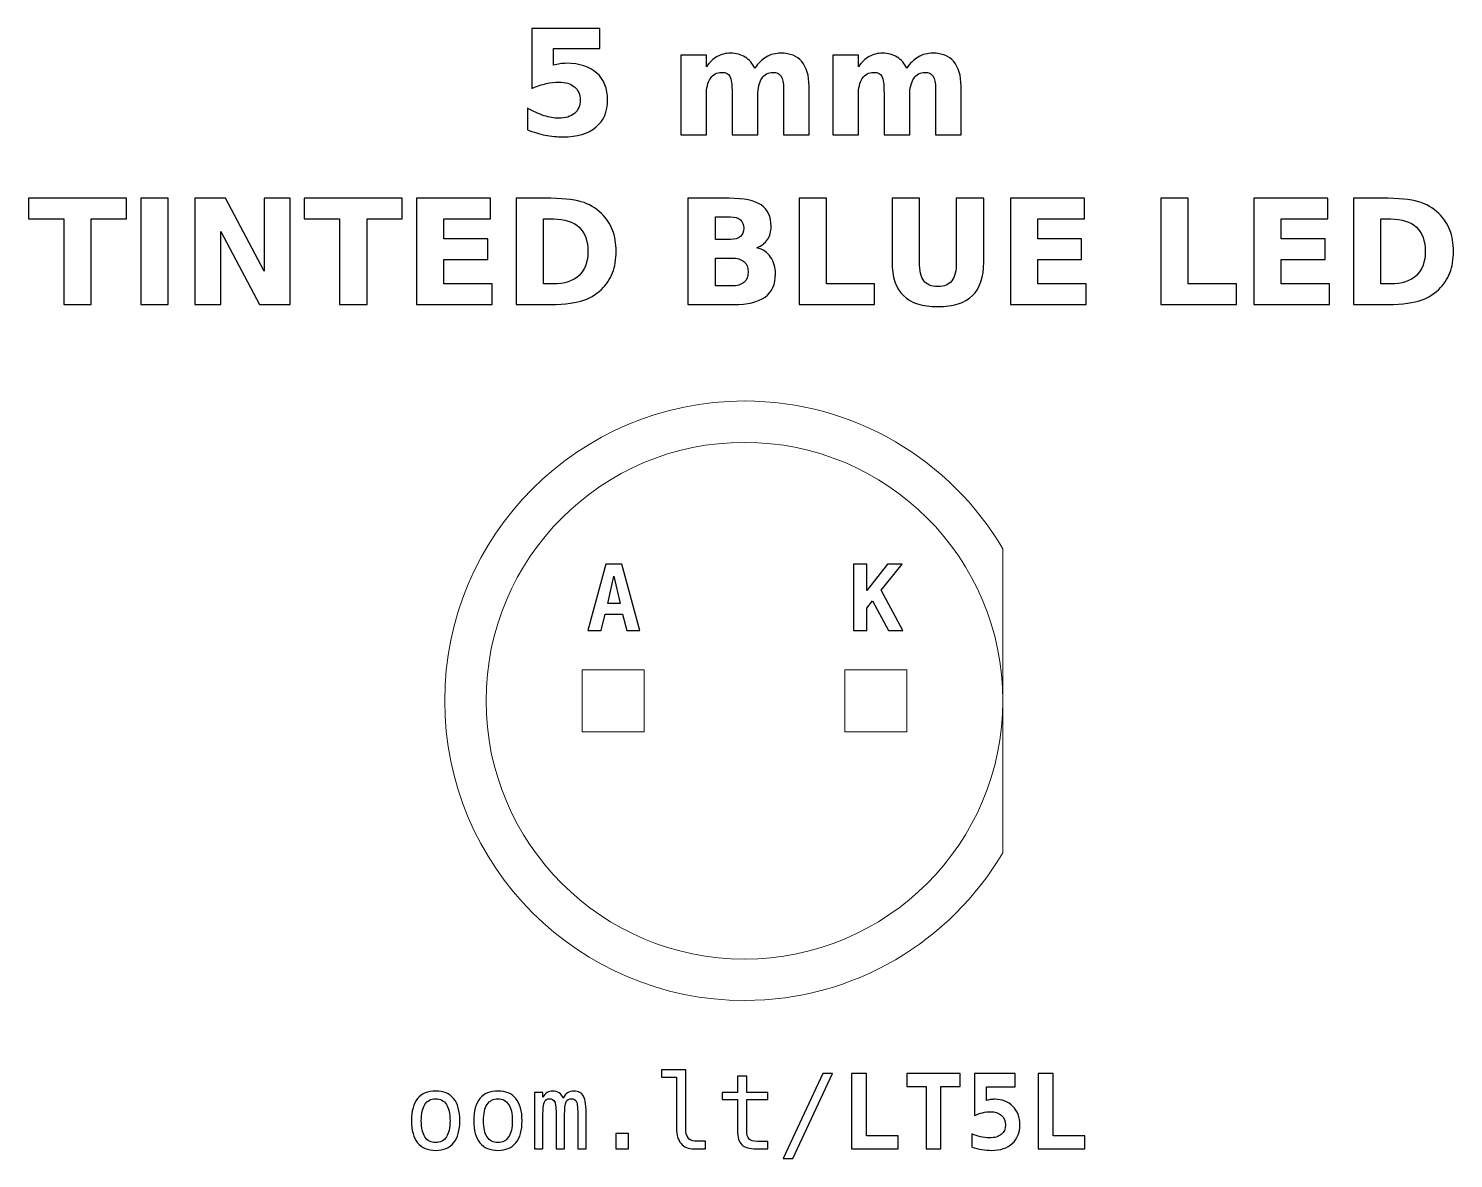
# Model space of a CAD drawing. Header units: centimetres. Extents: x -11.19 to -9.81, y -15.29 to -14.2.
import ezdxf

# ---------------------------------------------------------------- set-up
doc = ezdxf.new("R2010")
doc.units = ezdxf.units.CM
doc.header["$MEASUREMENT"] = 0
doc.layers.add('Layer 1', color=7, linetype='Continuous')

msp = doc.modelspace()

# ---------------------------------------------------------------- linework, layer by layer
at = {"layer": 'Layer 1', "color": 7, "lineweight": 20}
for points in [[(-10.657, -14.88), (-10.597, -14.88), (-10.597, -14.82), (-10.657, -14.82), (-10.657, -14.88)], [(-10.403, -14.88), (-10.343, -14.88), (-10.343, -14.82), (-10.403, -14.82), (-10.403, -14.88)]]:
    msp.add_lwpolyline(points, close=True, dxfattribs=at)
at = {"layer": 'Layer 1', "color": 250, "lineweight": 20}
msp.add_ellipse((-10.5, -14.85), major_axis=(0, 0.25), ratio=1, dxfattribs=at)
at = {"layer": 'Layer 1', "color": 250}
for points, knots in [([(-10.70573, -14.1996), (-10.70573, -14.1996), (-10.63979, -14.1996), (-10.63979, -14.1996), (-10.63979, -14.1996), (-10.63979, -14.1996), (-10.63979, -14.2191), (-10.63979, -14.2191), (-10.63979, -14.2191), (-10.63979, -14.2191), (-10.68459, -14.2191), (-10.68459, -14.2191), (-10.68459, -14.2191), (-10.68459, -14.2191), (-10.68459, -14.23502), (-10.68459, -14.23502), (-10.68459, -14.23502), (-10.68257, -14.23448), (-10.68054, -14.23406), (-10.6785, -14.23375), (-10.6785, -14.23375), (-10.67645, -14.23344), (-10.67431, -14.2333), (-10.67212, -14.2333), (-10.67212, -14.2333), (-10.65957, -14.2333), (-10.64981, -14.23643), (-10.64282, -14.24271), (-10.64282, -14.24271), (-10.63584, -14.24897), (-10.63236, -14.25771), (-10.63236, -14.26891), (-10.63236, -14.26891), (-10.63236, -14.28003), (-10.63617, -14.28874), (-10.64376, -14.29504), (-10.64376, -14.29504), (-10.65136, -14.30132), (-10.66192, -14.30447), (-10.67542, -14.30447), (-10.67542, -14.30447), (-10.68125, -14.30447), (-10.68704, -14.3039), (-10.69275, -14.30278), (-10.69275, -14.30278), (-10.69847, -14.30165), (-10.70416, -14.29995), (-10.7098, -14.29765), (-10.7098, -14.29765), (-10.7098, -14.29765), (-10.7098, -14.27676), (-10.7098, -14.27676), (-10.7098, -14.27676), (-10.7042, -14.27999), (-10.69889, -14.28239), (-10.69386, -14.28398), (-10.69386, -14.28398), (-10.68882, -14.28561), (-10.68407, -14.28641), (-10.67963, -14.28641), (-10.67963, -14.28641), (-10.67318, -14.28641), (-10.66813, -14.28483), (-10.66443, -14.28168), (-10.66443, -14.28168), (-10.66074, -14.27855), (-10.65888, -14.2743), (-10.65888, -14.26891), (-10.65888, -14.26891), (-10.65888, -14.2635), (-10.66074, -14.25924), (-10.66443, -14.25612), (-10.66443, -14.25612), (-10.66813, -14.25299), (-10.67318, -14.25144), (-10.67963, -14.25144), (-10.67963, -14.25144), (-10.68344, -14.25144), (-10.68751, -14.25193), (-10.69181, -14.25292), (-10.69181, -14.25292), (-10.69614, -14.2539), (-10.70077, -14.25543), (-10.70573, -14.2575), (-10.70573, -14.2575), (-10.70573, -14.2575), (-10.70573, -14.1996), (-10.70573, -14.1996)], [0, 0, 0, 0, 0.0454545, 0.0454545, 0.0454545, 0.0454545, 0.0909091, 0.0909091, 0.0909091, 0.0909091, 0.1363636, 0.1363636, 0.1363636, 0.1363636, 0.1818182, 0.1818182, 0.1818182, 0.1818182, 0.2272727, 0.2272727, 0.2272727, 0.2272727, 0.2727273, 0.2727273, 0.2727273, 0.2727273, 0.3181818, 0.3181818, 0.3181818, 0.3181818, 0.3636364, 0.3636364, 0.3636364, 0.3636364, 0.4090909, 0.4090909, 0.4090909, 0.4090909, 0.4545455, 0.4545455, 0.4545455, 0.4545455, 0.5, 0.5, 0.5, 0.5, 0.5454545, 0.5454545, 0.5454545, 0.5454545, 0.5909091, 0.5909091, 0.5909091, 0.5909091, 0.6363636, 0.6363636, 0.6363636, 0.6363636, 0.6818182, 0.6818182, 0.6818182, 0.6818182, 0.7272727, 0.7272727, 0.7272727, 0.7272727, 0.7727273, 0.7727273, 0.7727273, 0.7727273, 0.8181818, 0.8181818, 0.8181818, 0.8181818, 0.8636364, 0.8636364, 0.8636364, 0.8636364, 0.9090909, 0.9090909, 0.9090909, 0.9090909, 0.9545455, 0.9545455, 0.9545455, 0.9545455, 1, 1, 1, 1]), ([(-10.49, -14.23812), (-10.48687, -14.23335), (-10.48318, -14.2297), (-10.47887, -14.22721), (-10.47887, -14.22721), (-10.47457, -14.22469), (-10.46987, -14.22345), (-10.46472, -14.22345), (-10.46472, -14.22345), (-10.45585, -14.22345), (-10.4491, -14.22618), (-10.44447, -14.23166), (-10.44447, -14.23166), (-10.43983, -14.23711), (-10.4375, -14.24506), (-10.4375, -14.25548), (-10.4375, -14.25548), (-10.4375, -14.25548), (-10.4375, -14.30247), (-10.4375, -14.30247), (-10.4375, -14.30247), (-10.4375, -14.30247), (-10.46232, -14.30247), (-10.46232, -14.30247), (-10.46232, -14.30247), (-10.46232, -14.30247), (-10.46232, -14.26223), (-10.46232, -14.26223), (-10.46232, -14.26223), (-10.46227, -14.26164), (-10.46225, -14.26103), (-10.46222, -14.26037), (-10.46222, -14.26037), (-10.4622, -14.25974), (-10.46218, -14.25882), (-10.46218, -14.25762), (-10.46218, -14.25762), (-10.46218, -14.25216), (-10.46297, -14.24819), (-10.4646, -14.24574), (-10.4646, -14.24574), (-10.4662, -14.24327), (-10.46878, -14.24205), (-10.47236, -14.24205), (-10.47236, -14.24205), (-10.47706, -14.24205), (-10.48066, -14.24398), (-10.48322, -14.24784), (-10.48322, -14.24784), (-10.48576, -14.25169), (-10.48708, -14.25727), (-10.48718, -14.26458), (-10.48718, -14.26458), (-10.48718, -14.26458), (-10.48718, -14.30247), (-10.48718, -14.30247), (-10.48718, -14.30247), (-10.48718, -14.30247), (-10.51199, -14.30247), (-10.51199, -14.30247), (-10.51199, -14.30247), (-10.51199, -14.30247), (-10.51199, -14.26223), (-10.51199, -14.26223), (-10.51199, -14.26223), (-10.51199, -14.25369), (-10.51272, -14.24819), (-10.5142, -14.24574), (-10.5142, -14.24574), (-10.51566, -14.24327), (-10.51827, -14.24205), (-10.52203, -14.24205), (-10.52203, -14.24205), (-10.52678, -14.24205), (-10.53043, -14.244), (-10.53299, -14.24788), (-10.53299, -14.24788), (-10.53555, -14.25176), (-10.53685, -14.25729), (-10.53685, -14.26451), (-10.53685, -14.26451), (-10.53685, -14.26451), (-10.53685, -14.30247), (-10.53685, -14.30247), (-10.53685, -14.30247), (-10.53685, -14.30247), (-10.56166, -14.30247), (-10.56166, -14.30247), (-10.56166, -14.30247), (-10.56166, -14.30247), (-10.56166, -14.22531), (-10.56166, -14.22531), (-10.56166, -14.22531), (-10.56166, -14.22531), (-10.53685, -14.22531), (-10.53685, -14.22531), (-10.53685, -14.22531), (-10.53685, -14.22531), (-10.53685, -14.23662), (-10.53685, -14.23662), (-10.53685, -14.23662), (-10.53381, -14.23224), (-10.53033, -14.22898), (-10.5264, -14.22676), (-10.5264, -14.22676), (-10.52248, -14.22455), (-10.51815, -14.22345), (-10.51342, -14.22345), (-10.51342, -14.22345), (-10.50811, -14.22345), (-10.50338, -14.22474), (-10.49931, -14.22731), (-10.49931, -14.22731), (-10.49522, -14.22989), (-10.49211, -14.23349), (-10.49, -14.23812)], [0, 0, 0, 0, 0.0344828, 0.0344828, 0.0344828, 0.0344828, 0.0689655, 0.0689655, 0.0689655, 0.0689655, 0.1034483, 0.1034483, 0.1034483, 0.1034483, 0.137931, 0.137931, 0.137931, 0.137931, 0.1724138, 0.1724138, 0.1724138, 0.1724138, 0.2068966, 0.2068966, 0.2068966, 0.2068966, 0.2413793, 0.2413793, 0.2413793, 0.2413793, 0.2758621, 0.2758621, 0.2758621, 0.2758621, 0.3103448, 0.3103448, 0.3103448, 0.3103448, 0.3448276, 0.3448276, 0.3448276, 0.3448276, 0.3793103, 0.3793103, 0.3793103, 0.3793103, 0.4137931, 0.4137931, 0.4137931, 0.4137931, 0.4482759, 0.4482759, 0.4482759, 0.4482759, 0.4827586, 0.4827586, 0.4827586, 0.4827586, 0.5172414, 0.5172414, 0.5172414, 0.5172414, 0.5517241, 0.5517241, 0.5517241, 0.5517241, 0.5862069, 0.5862069, 0.5862069, 0.5862069, 0.6206897, 0.6206897, 0.6206897, 0.6206897, 0.6551724, 0.6551724, 0.6551724, 0.6551724, 0.6896552, 0.6896552, 0.6896552, 0.6896552, 0.7241379, 0.7241379, 0.7241379, 0.7241379, 0.7586207, 0.7586207, 0.7586207, 0.7586207, 0.7931034, 0.7931034, 0.7931034, 0.7931034, 0.8275862, 0.8275862, 0.8275862, 0.8275862, 0.862069, 0.862069, 0.862069, 0.862069, 0.8965517, 0.8965517, 0.8965517, 0.8965517, 0.9310345, 0.9310345, 0.9310345, 0.9310345, 0.9655172, 0.9655172, 0.9655172, 0.9655172, 1, 1, 1, 1]), ([(-10.34296, -14.23812), (-10.33983, -14.23335), (-10.33614, -14.2297), (-10.33183, -14.22721), (-10.33183, -14.22721), (-10.32753, -14.22469), (-10.32283, -14.22345), (-10.31768, -14.22345), (-10.31768, -14.22345), (-10.30881, -14.22345), (-10.30206, -14.22618), (-10.29743, -14.23166), (-10.29743, -14.23166), (-10.29279, -14.23711), (-10.29046, -14.24506), (-10.29046, -14.25548), (-10.29046, -14.25548), (-10.29046, -14.25548), (-10.29046, -14.30247), (-10.29046, -14.30247), (-10.29046, -14.30247), (-10.29046, -14.30247), (-10.31528, -14.30247), (-10.31528, -14.30247), (-10.31528, -14.30247), (-10.31528, -14.30247), (-10.31528, -14.26223), (-10.31528, -14.26223), (-10.31528, -14.26223), (-10.31523, -14.26164), (-10.31521, -14.26103), (-10.31518, -14.26037), (-10.31518, -14.26037), (-10.31516, -14.25974), (-10.31514, -14.25882), (-10.31514, -14.25762), (-10.31514, -14.25762), (-10.31514, -14.25216), (-10.31593, -14.24819), (-10.31756, -14.24574), (-10.31756, -14.24574), (-10.31916, -14.24327), (-10.32174, -14.24205), (-10.32532, -14.24205), (-10.32532, -14.24205), (-10.33002, -14.24205), (-10.33362, -14.24398), (-10.33618, -14.24784), (-10.33618, -14.24784), (-10.33872, -14.25169), (-10.34004, -14.25727), (-10.34014, -14.26458), (-10.34014, -14.26458), (-10.34014, -14.26458), (-10.34014, -14.30247), (-10.34014, -14.30247), (-10.34014, -14.30247), (-10.34014, -14.30247), (-10.36495, -14.30247), (-10.36495, -14.30247), (-10.36495, -14.30247), (-10.36495, -14.30247), (-10.36495, -14.26223), (-10.36495, -14.26223), (-10.36495, -14.26223), (-10.36495, -14.25369), (-10.36568, -14.24819), (-10.36716, -14.24574), (-10.36716, -14.24574), (-10.36862, -14.24327), (-10.37123, -14.24205), (-10.37499, -14.24205), (-10.37499, -14.24205), (-10.37974, -14.24205), (-10.38339, -14.244), (-10.38595, -14.24788), (-10.38595, -14.24788), (-10.38851, -14.25176), (-10.38981, -14.25729), (-10.38981, -14.26451), (-10.38981, -14.26451), (-10.38981, -14.26451), (-10.38981, -14.30247), (-10.38981, -14.30247), (-10.38981, -14.30247), (-10.38981, -14.30247), (-10.41462, -14.30247), (-10.41462, -14.30247), (-10.41462, -14.30247), (-10.41462, -14.30247), (-10.41462, -14.22531), (-10.41462, -14.22531), (-10.41462, -14.22531), (-10.41462, -14.22531), (-10.38981, -14.22531), (-10.38981, -14.22531), (-10.38981, -14.22531), (-10.38981, -14.22531), (-10.38981, -14.23662), (-10.38981, -14.23662), (-10.38981, -14.23662), (-10.38677, -14.23224), (-10.38329, -14.22898), (-10.37936, -14.22676), (-10.37936, -14.22676), (-10.37544, -14.22455), (-10.37111, -14.22345), (-10.36638, -14.22345), (-10.36638, -14.22345), (-10.36107, -14.22345), (-10.35634, -14.22474), (-10.35227, -14.22731), (-10.35227, -14.22731), (-10.34818, -14.22989), (-10.34507, -14.23349), (-10.34296, -14.23812)], [0, 0, 0, 0, 0.0344828, 0.0344828, 0.0344828, 0.0344828, 0.0689655, 0.0689655, 0.0689655, 0.0689655, 0.1034483, 0.1034483, 0.1034483, 0.1034483, 0.137931, 0.137931, 0.137931, 0.137931, 0.1724138, 0.1724138, 0.1724138, 0.1724138, 0.2068966, 0.2068966, 0.2068966, 0.2068966, 0.2413793, 0.2413793, 0.2413793, 0.2413793, 0.2758621, 0.2758621, 0.2758621, 0.2758621, 0.3103448, 0.3103448, 0.3103448, 0.3103448, 0.3448276, 0.3448276, 0.3448276, 0.3448276, 0.3793103, 0.3793103, 0.3793103, 0.3793103, 0.4137931, 0.4137931, 0.4137931, 0.4137931, 0.4482759, 0.4482759, 0.4482759, 0.4482759, 0.4827586, 0.4827586, 0.4827586, 0.4827586, 0.5172414, 0.5172414, 0.5172414, 0.5172414, 0.5517241, 0.5517241, 0.5517241, 0.5517241, 0.5862069, 0.5862069, 0.5862069, 0.5862069, 0.6206897, 0.6206897, 0.6206897, 0.6206897, 0.6551724, 0.6551724, 0.6551724, 0.6551724, 0.6896552, 0.6896552, 0.6896552, 0.6896552, 0.7241379, 0.7241379, 0.7241379, 0.7241379, 0.7586207, 0.7586207, 0.7586207, 0.7586207, 0.7931034, 0.7931034, 0.7931034, 0.7931034, 0.8275862, 0.8275862, 0.8275862, 0.8275862, 0.862069, 0.862069, 0.862069, 0.862069, 0.8965517, 0.8965517, 0.8965517, 0.8965517, 0.9310345, 0.9310345, 0.9310345, 0.9310345, 0.9655172, 0.9655172, 0.9655172, 0.9655172, 1, 1, 1, 1]), ([(-11.19269, -14.36385), (-11.19269, -14.36385), (-11.09789, -14.36385), (-11.09789, -14.36385), (-11.09789, -14.36385), (-11.09789, -14.36385), (-11.09789, -14.38391), (-11.09789, -14.38391), (-11.09789, -14.38391), (-11.09789, -14.38391), (-11.13199, -14.38391), (-11.13199, -14.38391), (-11.13199, -14.38391), (-11.13199, -14.38391), (-11.13199, -14.46672), (-11.13199, -14.46672), (-11.13199, -14.46672), (-11.13199, -14.46672), (-11.15852, -14.46672), (-11.15852, -14.46672), (-11.15852, -14.46672), (-11.15852, -14.46672), (-11.15852, -14.38391), (-11.15852, -14.38391), (-11.15852, -14.38391), (-11.15852, -14.38391), (-11.19269, -14.38391), (-11.19269, -14.38391), (-11.19269, -14.38391), (-11.19269, -14.38391), (-11.19269, -14.36385), (-11.19269, -14.36385)], [0, 0, 0, 0, 0.125, 0.125, 0.125, 0.125, 0.25, 0.25, 0.25, 0.25, 0.375, 0.375, 0.375, 0.375, 0.5, 0.5, 0.5, 0.5, 0.625, 0.625, 0.625, 0.625, 0.75, 0.75, 0.75, 0.75, 0.875, 0.875, 0.875, 0.875, 1, 1, 1, 1]), ([(-11.08415, -14.36385), (-11.08415, -14.36385), (-11.05762, -14.36385), (-11.05762, -14.36385), (-11.05762, -14.36385), (-11.05762, -14.36385), (-11.05762, -14.46672), (-11.05762, -14.46672), (-11.05762, -14.46672), (-11.05762, -14.46672), (-11.08415, -14.46672), (-11.08415, -14.46672), (-11.08415, -14.46672), (-11.08415, -14.46672), (-11.08415, -14.36385), (-11.08415, -14.36385)], [0, 0, 0, 0, 0.25, 0.25, 0.25, 0.25, 0.5, 0.5, 0.5, 0.5, 0.75, 0.75, 0.75, 0.75, 1, 1, 1, 1]), ([(-11.03166, -14.36385), (-11.03166, -14.36385), (-11.00203, -14.36385), (-11.00203, -14.36385), (-11.00203, -14.36385), (-11.00203, -14.36385), (-10.96461, -14.43441), (-10.96461, -14.43441), (-10.96461, -14.43441), (-10.96461, -14.43441), (-10.96461, -14.36385), (-10.96461, -14.36385), (-10.96461, -14.36385), (-10.96461, -14.36385), (-10.93947, -14.36385), (-10.93947, -14.36385), (-10.93947, -14.36385), (-10.93947, -14.36385), (-10.93947, -14.46672), (-10.93947, -14.46672), (-10.93947, -14.46672), (-10.93947, -14.46672), (-10.9691, -14.46672), (-10.9691, -14.46672), (-10.9691, -14.46672), (-10.9691, -14.46672), (-11.00652, -14.39616), (-11.00652, -14.39616), (-11.00652, -14.39616), (-11.00652, -14.39616), (-11.00652, -14.46672), (-11.00652, -14.46672), (-11.00652, -14.46672), (-11.00652, -14.46672), (-11.03166, -14.46672), (-11.03166, -14.46672), (-11.03166, -14.46672), (-11.03166, -14.46672), (-11.03166, -14.36385), (-11.03166, -14.36385)], [0, 0, 0, 0, 0.1, 0.1, 0.1, 0.1, 0.2, 0.2, 0.2, 0.2, 0.3, 0.3, 0.3, 0.3, 0.4, 0.4, 0.4, 0.4, 0.5, 0.5, 0.5, 0.5, 0.6, 0.6, 0.6, 0.6, 0.7, 0.7, 0.7, 0.7, 0.8, 0.8, 0.8, 0.8, 0.9, 0.9, 0.9, 0.9, 1, 1, 1, 1]), ([(-10.92585, -14.36385), (-10.92585, -14.36385), (-10.83105, -14.36385), (-10.83105, -14.36385), (-10.83105, -14.36385), (-10.83105, -14.36385), (-10.83105, -14.38391), (-10.83105, -14.38391), (-10.83105, -14.38391), (-10.83105, -14.38391), (-10.86515, -14.38391), (-10.86515, -14.38391), (-10.86515, -14.38391), (-10.86515, -14.38391), (-10.86515, -14.46672), (-10.86515, -14.46672), (-10.86515, -14.46672), (-10.86515, -14.46672), (-10.89168, -14.46672), (-10.89168, -14.46672), (-10.89168, -14.46672), (-10.89168, -14.46672), (-10.89168, -14.38391), (-10.89168, -14.38391), (-10.89168, -14.38391), (-10.89168, -14.38391), (-10.92585, -14.38391), (-10.92585, -14.38391), (-10.92585, -14.38391), (-10.92585, -14.38391), (-10.92585, -14.36385), (-10.92585, -14.36385)], [0, 0, 0, 0, 0.125, 0.125, 0.125, 0.125, 0.25, 0.25, 0.25, 0.25, 0.375, 0.375, 0.375, 0.375, 0.5, 0.5, 0.5, 0.5, 0.625, 0.625, 0.625, 0.625, 0.75, 0.75, 0.75, 0.75, 0.875, 0.875, 0.875, 0.875, 1, 1, 1, 1]), ([(-10.81731, -14.36385), (-10.81731, -14.36385), (-10.74572, -14.36385), (-10.74572, -14.36385), (-10.74572, -14.36385), (-10.74572, -14.36385), (-10.74572, -14.38391), (-10.74572, -14.38391), (-10.74572, -14.38391), (-10.74572, -14.38391), (-10.79078, -14.38391), (-10.79078, -14.38391), (-10.79078, -14.38391), (-10.79078, -14.38391), (-10.79078, -14.40306), (-10.79078, -14.40306), (-10.79078, -14.40306), (-10.79078, -14.40306), (-10.74843, -14.40306), (-10.74843, -14.40306), (-10.74843, -14.40306), (-10.74843, -14.40306), (-10.74843, -14.42312), (-10.74843, -14.42312), (-10.74843, -14.42312), (-10.74843, -14.42312), (-10.79078, -14.42312), (-10.79078, -14.42312), (-10.79078, -14.42312), (-10.79078, -14.42312), (-10.79078, -14.44666), (-10.79078, -14.44666), (-10.79078, -14.44666), (-10.79078, -14.44666), (-10.74422, -14.44666), (-10.74422, -14.44666), (-10.74422, -14.44666), (-10.74422, -14.44666), (-10.74422, -14.46672), (-10.74422, -14.46672), (-10.74422, -14.46672), (-10.74422, -14.46672), (-10.81731, -14.46672), (-10.81731, -14.46672), (-10.81731, -14.46672), (-10.81731, -14.46672), (-10.81731, -14.36385), (-10.81731, -14.36385)], [0, 0, 0, 0, 0.0833333, 0.0833333, 0.0833333, 0.0833333, 0.1666667, 0.1666667, 0.1666667, 0.1666667, 0.25, 0.25, 0.25, 0.25, 0.3333333, 0.3333333, 0.3333333, 0.3333333, 0.4166667, 0.4166667, 0.4166667, 0.4166667, 0.5, 0.5, 0.5, 0.5, 0.5833333, 0.5833333, 0.5833333, 0.5833333, 0.6666667, 0.6666667, 0.6666667, 0.6666667, 0.75, 0.75, 0.75, 0.75, 0.8333333, 0.8333333, 0.8333333, 0.8333333, 0.9166667, 0.9166667, 0.9166667, 0.9166667, 1, 1, 1, 1]), ([(-10.72091, -14.36385), (-10.72091, -14.36385), (-10.69292, -14.36385), (-10.69292, -14.36385), (-10.69292, -14.36385), (-10.67731, -14.36385), (-10.66569, -14.36496), (-10.65805, -14.36719), (-10.65805, -14.36719), (-10.6504, -14.36942), (-10.64384, -14.37319), (-10.63836, -14.37853), (-10.63836, -14.37853), (-10.63354, -14.38316), (-10.62997, -14.38852), (-10.62761, -14.39459), (-10.62761, -14.39459), (-10.62529, -14.40063), (-10.62411, -14.4075), (-10.62411, -14.41519), (-10.62411, -14.41519), (-10.62411, -14.42295), (-10.62529, -14.42987), (-10.62761, -14.43596), (-10.62761, -14.43596), (-10.62997, -14.44205), (-10.63354, -14.44741), (-10.63836, -14.45204), (-10.63836, -14.45204), (-10.64389, -14.45738), (-10.6505, -14.46115), (-10.65821, -14.46338), (-10.65821, -14.46338), (-10.66593, -14.46561), (-10.6775, -14.46672), (-10.69292, -14.46672), (-10.69292, -14.46672), (-10.69292, -14.46672), (-10.72091, -14.46672), (-10.72091, -14.46672), (-10.72091, -14.46672), (-10.72091, -14.46672), (-10.72091, -14.36385), (-10.72091, -14.36385)], [0, 0, 0, 0, 0.0909091, 0.0909091, 0.0909091, 0.0909091, 0.1818182, 0.1818182, 0.1818182, 0.1818182, 0.2727273, 0.2727273, 0.2727273, 0.2727273, 0.3636364, 0.3636364, 0.3636364, 0.3636364, 0.4545455, 0.4545455, 0.4545455, 0.4545455, 0.5454545, 0.5454545, 0.5454545, 0.5454545, 0.6363636, 0.6363636, 0.6363636, 0.6363636, 0.7272727, 0.7272727, 0.7272727, 0.7272727, 0.8181818, 0.8181818, 0.8181818, 0.8181818, 0.9090909, 0.9090909, 0.9090909, 0.9090909, 1, 1, 1, 1]), ([(-10.48789, -14.41166), (-10.4822, -14.41331), (-10.47778, -14.41637), (-10.47465, -14.42084), (-10.47465, -14.42084), (-10.47152, -14.42528), (-10.46997, -14.43076), (-10.46997, -14.43723), (-10.46997, -14.43723), (-10.46997, -14.44715), (-10.47334, -14.45454), (-10.48004, -14.45941), (-10.48004, -14.45941), (-10.48674, -14.46427), (-10.49695, -14.46672), (-10.51064, -14.46672), (-10.51064, -14.46672), (-10.51064, -14.46672), (-10.55466, -14.46672), (-10.55466, -14.46672), (-10.55466, -14.46672), (-10.55466, -14.46672), (-10.55466, -14.36385), (-10.55466, -14.36385), (-10.55466, -14.36385), (-10.55466, -14.36385), (-10.51484, -14.36385), (-10.51484, -14.36385), (-10.51484, -14.36385), (-10.50055, -14.36385), (-10.4902, -14.36601), (-10.4838, -14.37032), (-10.4838, -14.37032), (-10.47738, -14.37465), (-10.47418, -14.38156), (-10.47418, -14.39106), (-10.47418, -14.39106), (-10.47418, -14.39607), (-10.47536, -14.40033), (-10.47769, -14.40386), (-10.47769, -14.40386), (-10.48004, -14.40736), (-10.48342, -14.40997), (-10.48789, -14.41166)], [0, 0, 0, 0, 0.0909091, 0.0909091, 0.0909091, 0.0909091, 0.1818182, 0.1818182, 0.1818182, 0.1818182, 0.2727273, 0.2727273, 0.2727273, 0.2727273, 0.3636364, 0.3636364, 0.3636364, 0.3636364, 0.4545455, 0.4545455, 0.4545455, 0.4545455, 0.5454545, 0.5454545, 0.5454545, 0.5454545, 0.6363636, 0.6363636, 0.6363636, 0.6363636, 0.7272727, 0.7272727, 0.7272727, 0.7272727, 0.8181818, 0.8181818, 0.8181818, 0.8181818, 0.9090909, 0.9090909, 0.9090909, 0.9090909, 1, 1, 1, 1]), ([(-10.44711, -14.36385), (-10.44711, -14.36385), (-10.42058, -14.36385), (-10.42058, -14.36385), (-10.42058, -14.36385), (-10.42058, -14.36385), (-10.42058, -14.44666), (-10.42058, -14.44666), (-10.42058, -14.44666), (-10.42058, -14.44666), (-10.37402, -14.44666), (-10.37402, -14.44666), (-10.37402, -14.44666), (-10.37402, -14.44666), (-10.37402, -14.46672), (-10.37402, -14.46672), (-10.37402, -14.46672), (-10.37402, -14.46672), (-10.44711, -14.46672), (-10.44711, -14.46672), (-10.44711, -14.46672), (-10.44711, -14.46672), (-10.44711, -14.36385), (-10.44711, -14.36385)], [0, 0, 0, 0, 0.1666667, 0.1666667, 0.1666667, 0.1666667, 0.3333333, 0.3333333, 0.3333333, 0.3333333, 0.5, 0.5, 0.5, 0.5, 0.6666667, 0.6666667, 0.6666667, 0.6666667, 0.8333333, 0.8333333, 0.8333333, 0.8333333, 1, 1, 1, 1]), ([(-10.3572, -14.36385), (-10.3572, -14.36385), (-10.33067, -14.36385), (-10.33067, -14.36385), (-10.33067, -14.36385), (-10.33067, -14.36385), (-10.33067, -14.42552), (-10.33067, -14.42552), (-10.33067, -14.42552), (-10.33067, -14.43401), (-10.32929, -14.4401), (-10.32651, -14.44374), (-10.32651, -14.44374), (-10.32373, -14.44739), (-10.3192, -14.44922), (-10.31289, -14.44922), (-10.31289, -14.44922), (-10.30654, -14.44922), (-10.30198, -14.44739), (-10.29921, -14.44374), (-10.29921, -14.44374), (-10.29643, -14.4401), (-10.29504, -14.43401), (-10.29504, -14.42552), (-10.29504, -14.42552), (-10.29504, -14.42552), (-10.29504, -14.36385), (-10.29504, -14.36385), (-10.29504, -14.36385), (-10.29504, -14.36385), (-10.26851, -14.36385), (-10.26851, -14.36385), (-10.26851, -14.36385), (-10.26851, -14.36385), (-10.26851, -14.42552), (-10.26851, -14.42552), (-10.26851, -14.42552), (-10.26851, -14.44007), (-10.27216, -14.45092), (-10.27947, -14.45804), (-10.27947, -14.45804), (-10.28676, -14.46517), (-10.29791, -14.46872), (-10.31289, -14.46872), (-10.31289, -14.46872), (-10.32783, -14.46872), (-10.33895, -14.46517), (-10.34624, -14.45804), (-10.34624, -14.45804), (-10.35356, -14.45092), (-10.3572, -14.44007), (-10.3572, -14.42552), (-10.3572, -14.42552), (-10.3572, -14.42552), (-10.3572, -14.36385), (-10.3572, -14.36385)], [0, 0, 0, 0, 0.0714286, 0.0714286, 0.0714286, 0.0714286, 0.1428571, 0.1428571, 0.1428571, 0.1428571, 0.2142857, 0.2142857, 0.2142857, 0.2142857, 0.2857143, 0.2857143, 0.2857143, 0.2857143, 0.3571429, 0.3571429, 0.3571429, 0.3571429, 0.4285714, 0.4285714, 0.4285714, 0.4285714, 0.5, 0.5, 0.5, 0.5, 0.5714286, 0.5714286, 0.5714286, 0.5714286, 0.6428571, 0.6428571, 0.6428571, 0.6428571, 0.7142857, 0.7142857, 0.7142857, 0.7142857, 0.7857143, 0.7857143, 0.7857143, 0.7857143, 0.8571429, 0.8571429, 0.8571429, 0.8571429, 0.9285714, 0.9285714, 0.9285714, 0.9285714, 1, 1, 1, 1]), ([(-10.24262, -14.36385), (-10.24262, -14.36385), (-10.17103, -14.36385), (-10.17103, -14.36385), (-10.17103, -14.36385), (-10.17103, -14.36385), (-10.17103, -14.38391), (-10.17103, -14.38391), (-10.17103, -14.38391), (-10.17103, -14.38391), (-10.21609, -14.38391), (-10.21609, -14.38391), (-10.21609, -14.38391), (-10.21609, -14.38391), (-10.21609, -14.40306), (-10.21609, -14.40306), (-10.21609, -14.40306), (-10.21609, -14.40306), (-10.17374, -14.40306), (-10.17374, -14.40306), (-10.17374, -14.40306), (-10.17374, -14.40306), (-10.17374, -14.42312), (-10.17374, -14.42312), (-10.17374, -14.42312), (-10.17374, -14.42312), (-10.21609, -14.42312), (-10.21609, -14.42312), (-10.21609, -14.42312), (-10.21609, -14.42312), (-10.21609, -14.44666), (-10.21609, -14.44666), (-10.21609, -14.44666), (-10.21609, -14.44666), (-10.16953, -14.44666), (-10.16953, -14.44666), (-10.16953, -14.44666), (-10.16953, -14.44666), (-10.16953, -14.46672), (-10.16953, -14.46672), (-10.16953, -14.46672), (-10.16953, -14.46672), (-10.24262, -14.46672), (-10.24262, -14.46672), (-10.24262, -14.46672), (-10.24262, -14.46672), (-10.24262, -14.36385), (-10.24262, -14.36385)], [0, 0, 0, 0, 0.0833333, 0.0833333, 0.0833333, 0.0833333, 0.1666667, 0.1666667, 0.1666667, 0.1666667, 0.25, 0.25, 0.25, 0.25, 0.3333333, 0.3333333, 0.3333333, 0.3333333, 0.4166667, 0.4166667, 0.4166667, 0.4166667, 0.5, 0.5, 0.5, 0.5, 0.5833333, 0.5833333, 0.5833333, 0.5833333, 0.6666667, 0.6666667, 0.6666667, 0.6666667, 0.75, 0.75, 0.75, 0.75, 0.8333333, 0.8333333, 0.8333333, 0.8333333, 0.9166667, 0.9166667, 0.9166667, 0.9166667, 1, 1, 1, 1]), ([(-10.09709, -14.36385), (-10.09709, -14.36385), (-10.07056, -14.36385), (-10.07056, -14.36385), (-10.07056, -14.36385), (-10.07056, -14.36385), (-10.07056, -14.44666), (-10.07056, -14.44666), (-10.07056, -14.44666), (-10.07056, -14.44666), (-10.024, -14.44666), (-10.024, -14.44666), (-10.024, -14.44666), (-10.024, -14.44666), (-10.024, -14.46672), (-10.024, -14.46672), (-10.024, -14.46672), (-10.024, -14.46672), (-10.09709, -14.46672), (-10.09709, -14.46672), (-10.09709, -14.46672), (-10.09709, -14.46672), (-10.09709, -14.36385), (-10.09709, -14.36385)], [0, 0, 0, 0, 0.1666667, 0.1666667, 0.1666667, 0.1666667, 0.3333333, 0.3333333, 0.3333333, 0.3333333, 0.5, 0.5, 0.5, 0.5, 0.6666667, 0.6666667, 0.6666667, 0.6666667, 0.8333333, 0.8333333, 0.8333333, 0.8333333, 1, 1, 1, 1]), ([(-10.00718, -14.36385), (-10.00718, -14.36385), (-9.93559, -14.36385), (-9.93559, -14.36385), (-9.93559, -14.36385), (-9.93559, -14.36385), (-9.93559, -14.38391), (-9.93559, -14.38391), (-9.93559, -14.38391), (-9.93559, -14.38391), (-9.98065, -14.38391), (-9.98065, -14.38391), (-9.98065, -14.38391), (-9.98065, -14.38391), (-9.98065, -14.40306), (-9.98065, -14.40306), (-9.98065, -14.40306), (-9.98065, -14.40306), (-9.9383, -14.40306), (-9.9383, -14.40306), (-9.9383, -14.40306), (-9.9383, -14.40306), (-9.9383, -14.42312), (-9.9383, -14.42312), (-9.9383, -14.42312), (-9.9383, -14.42312), (-9.98065, -14.42312), (-9.98065, -14.42312), (-9.98065, -14.42312), (-9.98065, -14.42312), (-9.98065, -14.44666), (-9.98065, -14.44666), (-9.98065, -14.44666), (-9.98065, -14.44666), (-9.93409, -14.44666), (-9.93409, -14.44666), (-9.93409, -14.44666), (-9.93409, -14.44666), (-9.93409, -14.46672), (-9.93409, -14.46672), (-9.93409, -14.46672), (-9.93409, -14.46672), (-10.00718, -14.46672), (-10.00718, -14.46672), (-10.00718, -14.46672), (-10.00718, -14.46672), (-10.00718, -14.36385), (-10.00718, -14.36385)], [0, 0, 0, 0, 0.0833333, 0.0833333, 0.0833333, 0.0833333, 0.1666667, 0.1666667, 0.1666667, 0.1666667, 0.25, 0.25, 0.25, 0.25, 0.3333333, 0.3333333, 0.3333333, 0.3333333, 0.4166667, 0.4166667, 0.4166667, 0.4166667, 0.5, 0.5, 0.5, 0.5, 0.5833333, 0.5833333, 0.5833333, 0.5833333, 0.6666667, 0.6666667, 0.6666667, 0.6666667, 0.75, 0.75, 0.75, 0.75, 0.8333333, 0.8333333, 0.8333333, 0.8333333, 0.9166667, 0.9166667, 0.9166667, 0.9166667, 1, 1, 1, 1]), ([(-9.91078, -14.36385), (-9.91078, -14.36385), (-9.88279, -14.36385), (-9.88279, -14.36385), (-9.88279, -14.36385), (-9.86718, -14.36385), (-9.85556, -14.36496), (-9.84792, -14.36719), (-9.84792, -14.36719), (-9.84027, -14.36942), (-9.83371, -14.37319), (-9.82823, -14.37853), (-9.82823, -14.37853), (-9.82341, -14.38316), (-9.81984, -14.38852), (-9.81748, -14.39459), (-9.81748, -14.39459), (-9.81516, -14.40063), (-9.81398, -14.4075), (-9.81398, -14.41519), (-9.81398, -14.41519), (-9.81398, -14.42295), (-9.81516, -14.42987), (-9.81748, -14.43596), (-9.81748, -14.43596), (-9.81984, -14.44205), (-9.82341, -14.44741), (-9.82823, -14.45204), (-9.82823, -14.45204), (-9.83376, -14.45738), (-9.84037, -14.46115), (-9.84808, -14.46338), (-9.84808, -14.46338), (-9.8558, -14.46561), (-9.86737, -14.46672), (-9.88279, -14.46672), (-9.88279, -14.46672), (-9.88279, -14.46672), (-9.91078, -14.46672), (-9.91078, -14.46672), (-9.91078, -14.46672), (-9.91078, -14.46672), (-9.91078, -14.36385), (-9.91078, -14.36385)], [0, 0, 0, 0, 0.0909091, 0.0909091, 0.0909091, 0.0909091, 0.1818182, 0.1818182, 0.1818182, 0.1818182, 0.2727273, 0.2727273, 0.2727273, 0.2727273, 0.3636364, 0.3636364, 0.3636364, 0.3636364, 0.4545455, 0.4545455, 0.4545455, 0.4545455, 0.5454545, 0.5454545, 0.5454545, 0.5454545, 0.6363636, 0.6363636, 0.6363636, 0.6363636, 0.7272727, 0.7272727, 0.7272727, 0.7272727, 0.8181818, 0.8181818, 0.8181818, 0.8181818, 0.9090909, 0.9090909, 0.9090909, 0.9090909, 1, 1, 1, 1]), ([(-10.69438, -14.38391), (-10.69438, -14.38391), (-10.69438, -14.44666), (-10.69438, -14.44666), (-10.69438, -14.44666), (-10.69438, -14.44666), (-10.68488, -14.44666), (-10.68488, -14.44666), (-10.68488, -14.44666), (-10.67404, -14.44666), (-10.66576, -14.44398), (-10.66005, -14.43859), (-10.66005, -14.43859), (-10.65433, -14.43323), (-10.65146, -14.42542), (-10.65146, -14.41519), (-10.65146, -14.41519), (-10.65146, -14.40498), (-10.65431, -14.39722), (-10.66, -14.39191), (-10.66, -14.39191), (-10.66569, -14.38657), (-10.67399, -14.38391), (-10.68488, -14.38391), (-10.68488, -14.38391), (-10.68488, -14.38391), (-10.69438, -14.38391), (-10.69438, -14.38391)], [0, 0, 0, 0, 0.1428571, 0.1428571, 0.1428571, 0.1428571, 0.2857143, 0.2857143, 0.2857143, 0.2857143, 0.4285714, 0.4285714, 0.4285714, 0.4285714, 0.5714286, 0.5714286, 0.5714286, 0.5714286, 0.7142857, 0.7142857, 0.7142857, 0.7142857, 0.8571429, 0.8571429, 0.8571429, 0.8571429, 1, 1, 1, 1]), ([(-10.51346, -14.40367), (-10.50927, -14.40367), (-10.5061, -14.40275), (-10.50396, -14.40092), (-10.50396, -14.40092), (-10.50179, -14.39908), (-10.50071, -14.39638), (-10.50071, -14.39278), (-10.50071, -14.39278), (-10.50071, -14.38925), (-10.50179, -14.38657), (-10.50396, -14.38471), (-10.50396, -14.38471), (-10.5061, -14.38285), (-10.50927, -14.38191), (-10.51346, -14.38191), (-10.51346, -14.38191), (-10.51346, -14.38191), (-10.52813, -14.38191), (-10.52813, -14.38191), (-10.52813, -14.38191), (-10.52813, -14.38191), (-10.52813, -14.40367), (-10.52813, -14.40367), (-10.52813, -14.40367), (-10.52813, -14.40367), (-10.51346, -14.40367), (-10.51346, -14.40367)], [0, 0, 0, 0, 0.1428571, 0.1428571, 0.1428571, 0.1428571, 0.2857143, 0.2857143, 0.2857143, 0.2857143, 0.4285714, 0.4285714, 0.4285714, 0.4285714, 0.5714286, 0.5714286, 0.5714286, 0.5714286, 0.7142857, 0.7142857, 0.7142857, 0.7142857, 0.8571429, 0.8571429, 0.8571429, 0.8571429, 1, 1, 1, 1]), ([(-9.88425, -14.38391), (-9.88425, -14.38391), (-9.88425, -14.44666), (-9.88425, -14.44666), (-9.88425, -14.44666), (-9.88425, -14.44666), (-9.87475, -14.44666), (-9.87475, -14.44666), (-9.87475, -14.44666), (-9.86391, -14.44666), (-9.85563, -14.44398), (-9.84992, -14.43859), (-9.84992, -14.43859), (-9.8442, -14.43323), (-9.84133, -14.42542), (-9.84133, -14.41519), (-9.84133, -14.41519), (-9.84133, -14.40498), (-9.84418, -14.39722), (-9.84987, -14.39191), (-9.84987, -14.39191), (-9.85556, -14.38657), (-9.86386, -14.38391), (-9.87475, -14.38391), (-9.87475, -14.38391), (-9.87475, -14.38391), (-9.88425, -14.38391), (-9.88425, -14.38391)], [0, 0, 0, 0, 0.1428571, 0.1428571, 0.1428571, 0.1428571, 0.2857143, 0.2857143, 0.2857143, 0.2857143, 0.4285714, 0.4285714, 0.4285714, 0.4285714, 0.5714286, 0.5714286, 0.5714286, 0.5714286, 0.7142857, 0.7142857, 0.7142857, 0.7142857, 0.8571429, 0.8571429, 0.8571429, 0.8571429, 1, 1, 1, 1]), ([(-10.51256, -14.44866), (-10.50722, -14.44866), (-10.50323, -14.44753), (-10.50052, -14.44529), (-10.50052, -14.44529), (-10.49784, -14.44304), (-10.4965, -14.43963), (-10.4965, -14.43509), (-10.4965, -14.43509), (-10.4965, -14.43064), (-10.49784, -14.4273), (-10.5005, -14.42507), (-10.5005, -14.42507), (-10.50316, -14.42283), (-10.50718, -14.42173), (-10.51256, -14.42173), (-10.51256, -14.42173), (-10.51256, -14.42173), (-10.52813, -14.42173), (-10.52813, -14.42173), (-10.52813, -14.42173), (-10.52813, -14.42173), (-10.52813, -14.44866), (-10.52813, -14.44866), (-10.52813, -14.44866), (-10.52813, -14.44866), (-10.51256, -14.44866), (-10.51256, -14.44866)], [0, 0, 0, 0, 0.1428571, 0.1428571, 0.1428571, 0.1428571, 0.2857143, 0.2857143, 0.2857143, 0.2857143, 0.4285714, 0.4285714, 0.4285714, 0.4285714, 0.5714286, 0.5714286, 0.5714286, 0.5714286, 0.7142857, 0.7142857, 0.7142857, 0.7142857, 0.8571429, 0.8571429, 0.8571429, 0.8571429, 1, 1, 1, 1]), ([(-10.63406, -14.71784), (-10.63406, -14.71784), (-10.61852, -14.71784), (-10.61852, -14.71784), (-10.61852, -14.71784), (-10.61852, -14.71784), (-10.60116, -14.78213), (-10.60116, -14.78213), (-10.60116, -14.78213), (-10.60116, -14.78213), (-10.61386, -14.78213), (-10.61386, -14.78213), (-10.61386, -14.78213), (-10.61386, -14.78213), (-10.61783, -14.76624), (-10.61783, -14.76624), (-10.61783, -14.76624), (-10.61783, -14.76624), (-10.63483, -14.76624), (-10.63483, -14.76624), (-10.63483, -14.76624), (-10.63483, -14.76624), (-10.63871, -14.78213), (-10.63871, -14.78213), (-10.63871, -14.78213), (-10.63871, -14.78213), (-10.65141, -14.78213), (-10.65141, -14.78213), (-10.65141, -14.78213), (-10.65141, -14.78213), (-10.63406, -14.71784), (-10.63406, -14.71784)], [0, 0, 0, 0, 0.125, 0.125, 0.125, 0.125, 0.25, 0.25, 0.25, 0.25, 0.375, 0.375, 0.375, 0.375, 0.5, 0.5, 0.5, 0.5, 0.625, 0.625, 0.625, 0.625, 0.75, 0.75, 0.75, 0.75, 0.875, 0.875, 0.875, 0.875, 1, 1, 1, 1]), ([(-10.39434, -14.71784), (-10.39434, -14.71784), (-10.38164, -14.71784), (-10.38164, -14.71784), (-10.38164, -14.71784), (-10.38164, -14.71784), (-10.38164, -14.74324), (-10.38164, -14.74324), (-10.38164, -14.74324), (-10.38164, -14.74324), (-10.36174, -14.71784), (-10.36174, -14.71784), (-10.36174, -14.71784), (-10.36174, -14.71784), (-10.34736, -14.71784), (-10.34736, -14.71784), (-10.34736, -14.71784), (-10.34736, -14.71784), (-10.36765, -14.74316), (-10.36765, -14.74316), (-10.36765, -14.74316), (-10.36765, -14.74316), (-10.34663, -14.78213), (-10.34663, -14.78213), (-10.34663, -14.78213), (-10.34663, -14.78213), (-10.36075, -14.78213), (-10.36075, -14.78213), (-10.36075, -14.78213), (-10.36075, -14.78213), (-10.37599, -14.75319), (-10.37599, -14.75319), (-10.37599, -14.75319), (-10.37599, -14.75319), (-10.38164, -14.76035), (-10.38164, -14.76035), (-10.38164, -14.76035), (-10.38164, -14.76035), (-10.38164, -14.78213), (-10.38164, -14.78213), (-10.38164, -14.78213), (-10.38164, -14.78213), (-10.39434, -14.78213), (-10.39434, -14.78213), (-10.39434, -14.78213), (-10.39434, -14.78213), (-10.39434, -14.71784), (-10.39434, -14.71784)], [0, 0, 0, 0, 0.0833333, 0.0833333, 0.0833333, 0.0833333, 0.1666667, 0.1666667, 0.1666667, 0.1666667, 0.25, 0.25, 0.25, 0.25, 0.3333333, 0.3333333, 0.3333333, 0.3333333, 0.4166667, 0.4166667, 0.4166667, 0.4166667, 0.5, 0.5, 0.5, 0.5, 0.5833333, 0.5833333, 0.5833333, 0.5833333, 0.6666667, 0.6666667, 0.6666667, 0.6666667, 0.75, 0.75, 0.75, 0.75, 0.8333333, 0.8333333, 0.8333333, 0.8333333, 0.9166667, 0.9166667, 0.9166667, 0.9166667, 1, 1, 1, 1]), ([(-10.62631, -14.72947), (-10.62631, -14.72947), (-10.63229, -14.75578), (-10.63229, -14.75578), (-10.63229, -14.75578), (-10.63229, -14.75578), (-10.62028, -14.75578), (-10.62028, -14.75578), (-10.62028, -14.75578), (-10.62028, -14.75578), (-10.62631, -14.72947), (-10.62631, -14.72947)], [0, 0, 0, 0, 0.3333333, 0.3333333, 0.3333333, 0.3333333, 0.6666667, 0.6666667, 0.6666667, 0.6666667, 1, 1, 1, 1]), ([(-10.55682, -15.2638), (-10.55682, -15.26784), (-10.55608, -15.27087), (-10.5546, -15.27292), (-10.5546, -15.27292), (-10.55312, -15.27497), (-10.55093, -15.276), (-10.54803, -15.276), (-10.54803, -15.276), (-10.54803, -15.276), (-10.53753, -15.276), (-10.53753, -15.276), (-10.53753, -15.276), (-10.53753, -15.276), (-10.53753, -15.28362), (-10.53753, -15.28362), (-10.53753, -15.28362), (-10.53753, -15.28362), (-10.5489, -15.28362), (-10.5489, -15.28362), (-10.5489, -15.28362), (-10.55428, -15.28362), (-10.55843, -15.28189), (-10.56138, -15.27844), (-10.56138, -15.27844), (-10.56433, -15.27499), (-10.5658, -15.2701), (-10.5658, -15.2638), (-10.5658, -15.2638), (-10.5658, -15.2638), (-10.5658, -15.21413), (-10.5658, -15.21413), (-10.5658, -15.21413), (-10.5658, -15.21413), (-10.5802, -15.21413), (-10.5802, -15.21413), (-10.5802, -15.21413), (-10.5802, -15.21413), (-10.5802, -15.2071), (-10.5802, -15.2071), (-10.5802, -15.2071), (-10.5802, -15.2071), (-10.55682, -15.2071), (-10.55682, -15.2071), (-10.55682, -15.2071), (-10.55682, -15.2071), (-10.55682, -15.2638), (-10.55682, -15.2638)], [0, 0, 0, 0, 0.0833333, 0.0833333, 0.0833333, 0.0833333, 0.1666667, 0.1666667, 0.1666667, 0.1666667, 0.25, 0.25, 0.25, 0.25, 0.3333333, 0.3333333, 0.3333333, 0.3333333, 0.4166667, 0.4166667, 0.4166667, 0.4166667, 0.5, 0.5, 0.5, 0.5, 0.5833333, 0.5833333, 0.5833333, 0.5833333, 0.6666667, 0.6666667, 0.6666667, 0.6666667, 0.75, 0.75, 0.75, 0.75, 0.8333333, 0.8333333, 0.8333333, 0.8333333, 0.9166667, 0.9166667, 0.9166667, 0.9166667, 1, 1, 1, 1]), ([(-10.49782, -15.2134), (-10.49782, -15.2134), (-10.49782, -15.22893), (-10.49782, -15.22893), (-10.49782, -15.22893), (-10.49782, -15.22893), (-10.4774, -15.22893), (-10.4774, -15.22893), (-10.4774, -15.22893), (-10.4774, -15.22893), (-10.4774, -15.23592), (-10.4774, -15.23592), (-10.4774, -15.23592), (-10.4774, -15.23592), (-10.49782, -15.23592), (-10.49782, -15.23592), (-10.49782, -15.23592), (-10.49782, -15.23592), (-10.49782, -15.2656), (-10.49782, -15.2656), (-10.49782, -15.2656), (-10.49782, -15.26964), (-10.49706, -15.27245), (-10.49552, -15.27404), (-10.49552, -15.27404), (-10.49399, -15.27564), (-10.49132, -15.27644), (-10.48752, -15.27644), (-10.48752, -15.27644), (-10.48752, -15.27644), (-10.4774, -15.27644), (-10.4774, -15.27644), (-10.4774, -15.27644), (-10.4774, -15.27644), (-10.4774, -15.28362), (-10.4774, -15.28362), (-10.4774, -15.28362), (-10.4774, -15.28362), (-10.48839, -15.28362), (-10.48839, -15.28362), (-10.48839, -15.28362), (-10.49514, -15.28362), (-10.49989, -15.28227), (-10.50266, -15.27957), (-10.50266, -15.27957), (-10.50542, -15.27687), (-10.50681, -15.2722), (-10.50681, -15.2656), (-10.50681, -15.2656), (-10.50681, -15.2656), (-10.50681, -15.23592), (-10.50681, -15.23592), (-10.50681, -15.23592), (-10.50681, -15.23592), (-10.52141, -15.23592), (-10.52141, -15.23592), (-10.52141, -15.23592), (-10.52141, -15.23592), (-10.52141, -15.22893), (-10.52141, -15.22893), (-10.52141, -15.22893), (-10.52141, -15.22893), (-10.50681, -15.22893), (-10.50681, -15.22893), (-10.50681, -15.22893), (-10.50681, -15.22893), (-10.50681, -15.2134), (-10.50681, -15.2134), (-10.50681, -15.2134), (-10.50681, -15.2134), (-10.49782, -15.2134), (-10.49782, -15.2134)], [0, 0, 0, 0, 0.0555556, 0.0555556, 0.0555556, 0.0555556, 0.1111111, 0.1111111, 0.1111111, 0.1111111, 0.1666667, 0.1666667, 0.1666667, 0.1666667, 0.2222222, 0.2222222, 0.2222222, 0.2222222, 0.2777778, 0.2777778, 0.2777778, 0.2777778, 0.3333333, 0.3333333, 0.3333333, 0.3333333, 0.3888889, 0.3888889, 0.3888889, 0.3888889, 0.4444444, 0.4444444, 0.4444444, 0.4444444, 0.5, 0.5, 0.5, 0.5, 0.5555556, 0.5555556, 0.5555556, 0.5555556, 0.6111111, 0.6111111, 0.6111111, 0.6111111, 0.6666667, 0.6666667, 0.6666667, 0.6666667, 0.7222222, 0.7222222, 0.7222222, 0.7222222, 0.7777778, 0.7777778, 0.7777778, 0.7777778, 0.8333333, 0.8333333, 0.8333333, 0.8333333, 0.8888889, 0.8888889, 0.8888889, 0.8888889, 0.9444444, 0.9444444, 0.9444444, 0.9444444, 1, 1, 1, 1]), ([(-10.42418, -15.21071), (-10.42418, -15.21071), (-10.41489, -15.21071), (-10.41489, -15.21071), (-10.41489, -15.21071), (-10.41489, -15.21071), (-10.45328, -15.2929), (-10.45328, -15.2929), (-10.45328, -15.2929), (-10.45328, -15.2929), (-10.46262, -15.2929), (-10.46262, -15.2929), (-10.46262, -15.2929), (-10.46262, -15.2929), (-10.42418, -15.21071), (-10.42418, -15.21071)], [0, 0, 0, 0, 0.25, 0.25, 0.25, 0.25, 0.5, 0.5, 0.5, 0.5, 0.75, 0.75, 0.75, 0.75, 1, 1, 1, 1]), ([(-10.39641, -15.28362), (-10.39641, -15.28362), (-10.39641, -15.21071), (-10.39641, -15.21071), (-10.39641, -15.21071), (-10.39641, -15.21071), (-10.382, -15.21071), (-10.382, -15.21071), (-10.382, -15.21071), (-10.382, -15.21071), (-10.382, -15.27092), (-10.382, -15.27092), (-10.382, -15.27092), (-10.382, -15.27092), (-10.35118, -15.27092), (-10.35118, -15.27092), (-10.35118, -15.27092), (-10.35118, -15.27092), (-10.35118, -15.28362), (-10.35118, -15.28362), (-10.35118, -15.28362), (-10.35118, -15.28362), (-10.39641, -15.28362), (-10.39641, -15.28362)], [0, 0, 0, 0, 0.1666667, 0.1666667, 0.1666667, 0.1666667, 0.3333333, 0.3333333, 0.3333333, 0.3333333, 0.5, 0.5, 0.5, 0.5, 0.6666667, 0.6666667, 0.6666667, 0.6666667, 0.8333333, 0.8333333, 0.8333333, 0.8333333, 1, 1, 1, 1]), ([(-10.30988, -15.28362), (-10.30988, -15.28362), (-10.32428, -15.28362), (-10.32428, -15.28362), (-10.32428, -15.28362), (-10.32428, -15.28362), (-10.32428, -15.22331), (-10.32428, -15.22331), (-10.32428, -15.22331), (-10.32428, -15.22331), (-10.34278, -15.22331), (-10.34278, -15.22331), (-10.34278, -15.22331), (-10.34278, -15.22331), (-10.34278, -15.21071), (-10.34278, -15.21071), (-10.34278, -15.21071), (-10.34278, -15.21071), (-10.29137, -15.21071), (-10.29137, -15.21071), (-10.29137, -15.21071), (-10.29137, -15.21071), (-10.29137, -15.22331), (-10.29137, -15.22331), (-10.29137, -15.22331), (-10.29137, -15.22331), (-10.30988, -15.22331), (-10.30988, -15.22331), (-10.30988, -15.22331), (-10.30988, -15.22331), (-10.30988, -15.28362), (-10.30988, -15.28362)], [0, 0, 0, 0, 0.125, 0.125, 0.125, 0.125, 0.25, 0.25, 0.25, 0.25, 0.375, 0.375, 0.375, 0.375, 0.5, 0.5, 0.5, 0.5, 0.625, 0.625, 0.625, 0.625, 0.75, 0.75, 0.75, 0.75, 0.875, 0.875, 0.875, 0.875, 1, 1, 1, 1]), ([(-10.27755, -15.21071), (-10.27755, -15.21071), (-10.23795, -15.21071), (-10.23795, -15.21071), (-10.23795, -15.21071), (-10.23795, -15.21071), (-10.23795, -15.22341), (-10.23795, -15.22341), (-10.23795, -15.22341), (-10.23795, -15.22341), (-10.26588, -15.22341), (-10.26588, -15.22341), (-10.26588, -15.22341), (-10.26588, -15.22341), (-10.26588, -15.23693), (-10.26588, -15.23693), (-10.26588, -15.23693), (-10.26472, -15.23648), (-10.26345, -15.23615), (-10.26212, -15.23593), (-10.26212, -15.23593), (-10.26078, -15.23572), (-10.25937, -15.23562), (-10.25787, -15.23562), (-10.25787, -15.23562), (-10.25065, -15.23562), (-10.24478, -15.2379), (-10.24028, -15.24245), (-10.24028, -15.24245), (-10.2358, -15.24702), (-10.23355, -15.25293), (-10.23355, -15.26023), (-10.23355, -15.26023), (-10.23355, -15.26789), (-10.23598, -15.27392), (-10.24085, -15.27837), (-10.24085, -15.27837), (-10.24572, -15.28282), (-10.25235, -15.28504), (-10.26075, -15.28504), (-10.26075, -15.28504), (-10.26387, -15.28504), (-10.26703, -15.28477), (-10.27022, -15.28425), (-10.27022, -15.28425), (-10.2734, -15.28374), (-10.27667, -15.28295), (-10.27999, -15.2819), (-10.27999, -15.2819), (-10.27999, -15.2819), (-10.27999, -15.26892), (-10.27999, -15.26892), (-10.27999, -15.26892), (-10.27729, -15.27025), (-10.2745, -15.27125), (-10.27167, -15.27192), (-10.27167, -15.27192), (-10.26882, -15.27259), (-10.26595, -15.27292), (-10.26308, -15.27292), (-10.26308, -15.27292), (-10.25802, -15.27292), (-10.25415, -15.27184), (-10.25152, -15.26967), (-10.25152, -15.26967), (-10.24888, -15.2675), (-10.24757, -15.26437), (-10.24757, -15.26023), (-10.24757, -15.26023), (-10.24757, -15.25642), (-10.24888, -15.25337), (-10.2515, -15.25107), (-10.2515, -15.25107), (-10.25412, -15.24878), (-10.25762, -15.24763), (-10.26197, -15.24763), (-10.26197, -15.24763), (-10.26455, -15.24763), (-10.26712, -15.24795), (-10.26972, -15.24858), (-10.26972, -15.24858), (-10.2723, -15.24922), (-10.27492, -15.25018), (-10.27755, -15.25145), (-10.27755, -15.25145), (-10.27755, -15.25145), (-10.27755, -15.21071), (-10.27755, -15.21071)], [0, 0, 0, 0, 0.0454545, 0.0454545, 0.0454545, 0.0454545, 0.0909091, 0.0909091, 0.0909091, 0.0909091, 0.1363636, 0.1363636, 0.1363636, 0.1363636, 0.1818182, 0.1818182, 0.1818182, 0.1818182, 0.2272727, 0.2272727, 0.2272727, 0.2272727, 0.2727273, 0.2727273, 0.2727273, 0.2727273, 0.3181818, 0.3181818, 0.3181818, 0.3181818, 0.3636364, 0.3636364, 0.3636364, 0.3636364, 0.4090909, 0.4090909, 0.4090909, 0.4090909, 0.4545455, 0.4545455, 0.4545455, 0.4545455, 0.5, 0.5, 0.5, 0.5, 0.5454545, 0.5454545, 0.5454545, 0.5454545, 0.5909091, 0.5909091, 0.5909091, 0.5909091, 0.6363636, 0.6363636, 0.6363636, 0.6363636, 0.6818182, 0.6818182, 0.6818182, 0.6818182, 0.7272727, 0.7272727, 0.7272727, 0.7272727, 0.7727273, 0.7727273, 0.7727273, 0.7727273, 0.8181818, 0.8181818, 0.8181818, 0.8181818, 0.8636364, 0.8636364, 0.8636364, 0.8636364, 0.9090909, 0.9090909, 0.9090909, 0.9090909, 0.9545455, 0.9545455, 0.9545455, 0.9545455, 1, 1, 1, 1]), ([(-10.21578, -15.28362), (-10.21578, -15.28362), (-10.21578, -15.21071), (-10.21578, -15.21071), (-10.21578, -15.21071), (-10.21578, -15.21071), (-10.20137, -15.21071), (-10.20137, -15.21071), (-10.20137, -15.21071), (-10.20137, -15.21071), (-10.20137, -15.27092), (-10.20137, -15.27092), (-10.20137, -15.27092), (-10.20137, -15.27092), (-10.17055, -15.27092), (-10.17055, -15.27092), (-10.17055, -15.27092), (-10.17055, -15.27092), (-10.17055, -15.28362), (-10.17055, -15.28362), (-10.17055, -15.28362), (-10.17055, -15.28362), (-10.21578, -15.28362), (-10.21578, -15.28362)], [0, 0, 0, 0, 0.1666667, 0.1666667, 0.1666667, 0.1666667, 0.3333333, 0.3333333, 0.3333333, 0.3333333, 0.5, 0.5, 0.5, 0.5, 0.6666667, 0.6666667, 0.6666667, 0.6666667, 0.8333333, 0.8333333, 0.8333333, 0.8333333, 1, 1, 1, 1]), ([(-10.79877, -15.22761), (-10.79119, -15.22761), (-10.78539, -15.23006), (-10.78137, -15.23498), (-10.78137, -15.23498), (-10.77735, -15.2399), (-10.77534, -15.24702), (-10.77534, -15.25632), (-10.77534, -15.25632), (-10.77534, -15.26567), (-10.77734, -15.27279), (-10.78134, -15.27769), (-10.78134, -15.27769), (-10.78536, -15.28259), (-10.79116, -15.28504), (-10.79877, -15.28504), (-10.79877, -15.28504), (-10.80637, -15.28504), (-10.81216, -15.28259), (-10.81618, -15.27769), (-10.81618, -15.27769), (-10.82018, -15.27279), (-10.82218, -15.26567), (-10.82218, -15.25632), (-10.82218, -15.25632), (-10.82218, -15.24702), (-10.82018, -15.2399), (-10.81618, -15.23498), (-10.81618, -15.23498), (-10.81216, -15.23006), (-10.80637, -15.22761), (-10.79877, -15.22761)], [0, 0, 0, 0, 0.125, 0.125, 0.125, 0.125, 0.25, 0.25, 0.25, 0.25, 0.375, 0.375, 0.375, 0.375, 0.5, 0.5, 0.5, 0.5, 0.625, 0.625, 0.625, 0.625, 0.75, 0.75, 0.75, 0.75, 0.875, 0.875, 0.875, 0.875, 1, 1, 1, 1]), ([(-10.73856, -15.22761), (-10.73098, -15.22761), (-10.72518, -15.23006), (-10.72116, -15.23498), (-10.72116, -15.23498), (-10.71714, -15.2399), (-10.71513, -15.24702), (-10.71513, -15.25632), (-10.71513, -15.25632), (-10.71513, -15.26567), (-10.71713, -15.27279), (-10.72113, -15.27769), (-10.72113, -15.27769), (-10.72515, -15.28259), (-10.73095, -15.28504), (-10.73856, -15.28504), (-10.73856, -15.28504), (-10.74616, -15.28504), (-10.75195, -15.28259), (-10.75597, -15.27769), (-10.75597, -15.27769), (-10.75997, -15.27279), (-10.76197, -15.26567), (-10.76197, -15.25632), (-10.76197, -15.25632), (-10.76197, -15.24702), (-10.75997, -15.2399), (-10.75597, -15.23498), (-10.75597, -15.23498), (-10.75195, -15.23006), (-10.74616, -15.22761), (-10.73856, -15.22761)], [0, 0, 0, 0, 0.125, 0.125, 0.125, 0.125, 0.25, 0.25, 0.25, 0.25, 0.375, 0.375, 0.375, 0.375, 0.5, 0.5, 0.5, 0.5, 0.625, 0.625, 0.625, 0.625, 0.75, 0.75, 0.75, 0.75, 0.875, 0.875, 0.875, 0.875, 1, 1, 1, 1]), ([(-10.67544, -15.2345), (-10.67434, -15.23215), (-10.67292, -15.23041), (-10.6712, -15.2293), (-10.6712, -15.2293), (-10.6695, -15.22818), (-10.66744, -15.22761), (-10.66504, -15.22761), (-10.66504, -15.22761), (-10.66064, -15.22761), (-10.65753, -15.22931), (-10.65573, -15.23271), (-10.65573, -15.23271), (-10.65392, -15.23612), (-10.65302, -15.24252), (-10.65302, -15.25193), (-10.65302, -15.25193), (-10.65302, -15.25193), (-10.65302, -15.28362), (-10.65302, -15.28362), (-10.65302, -15.28362), (-10.65302, -15.28362), (-10.66122, -15.28362), (-10.66122, -15.28362), (-10.66122, -15.28362), (-10.66122, -15.28362), (-10.66122, -15.25232), (-10.66122, -15.25232), (-10.66122, -15.25232), (-10.66122, -15.2446), (-10.66165, -15.23982), (-10.66252, -15.23793), (-10.66252, -15.23793), (-10.66337, -15.23607), (-10.66495, -15.23513), (-10.66724, -15.23513), (-10.66724, -15.23513), (-10.66984, -15.23513), (-10.67162, -15.23613), (-10.67259, -15.23813), (-10.67259, -15.23813), (-10.67354, -15.24013), (-10.67402, -15.24487), (-10.67402, -15.25232), (-10.67402, -15.25232), (-10.67402, -15.25232), (-10.67402, -15.28362), (-10.67402, -15.28362), (-10.67402, -15.28362), (-10.67402, -15.28362), (-10.68222, -15.28362), (-10.68222, -15.28362), (-10.68222, -15.28362), (-10.68222, -15.28362), (-10.68222, -15.25232), (-10.68222, -15.25232), (-10.68222, -15.25232), (-10.68222, -15.2445), (-10.68269, -15.23968), (-10.68362, -15.23787), (-10.68362, -15.23787), (-10.68454, -15.23605), (-10.6862, -15.23513), (-10.68862, -15.23513), (-10.68862, -15.23513), (-10.691, -15.23513), (-10.69266, -15.23613), (-10.69357, -15.23813), (-10.69357, -15.23813), (-10.69451, -15.24013), (-10.69497, -15.24487), (-10.69497, -15.25232), (-10.69497, -15.25232), (-10.69497, -15.25232), (-10.69497, -15.28362), (-10.69497, -15.28362), (-10.69497, -15.28362), (-10.69497, -15.28362), (-10.70312, -15.28362), (-10.70312, -15.28362), (-10.70312, -15.28362), (-10.70312, -15.28362), (-10.70312, -15.22893), (-10.70312, -15.22893), (-10.70312, -15.22893), (-10.70312, -15.22893), (-10.69497, -15.22893), (-10.69497, -15.22893), (-10.69497, -15.22893), (-10.69497, -15.22893), (-10.69497, -15.23361), (-10.69497, -15.23361), (-10.69497, -15.23361), (-10.69391, -15.23166), (-10.69256, -15.23018), (-10.69094, -15.22915), (-10.69094, -15.22915), (-10.68934, -15.22813), (-10.6875, -15.22761), (-10.68545, -15.22761), (-10.68545, -15.22761), (-10.68297, -15.22761), (-10.68092, -15.22818), (-10.67927, -15.22931), (-10.67927, -15.22931), (-10.67762, -15.23046), (-10.67635, -15.23218), (-10.67544, -15.2345)], [0, 0, 0, 0, 0.037037, 0.037037, 0.037037, 0.037037, 0.0740741, 0.0740741, 0.0740741, 0.0740741, 0.1111111, 0.1111111, 0.1111111, 0.1111111, 0.1481481, 0.1481481, 0.1481481, 0.1481481, 0.1851852, 0.1851852, 0.1851852, 0.1851852, 0.2222222, 0.2222222, 0.2222222, 0.2222222, 0.2592593, 0.2592593, 0.2592593, 0.2592593, 0.2962963, 0.2962963, 0.2962963, 0.2962963, 0.3333333, 0.3333333, 0.3333333, 0.3333333, 0.3703704, 0.3703704, 0.3703704, 0.3703704, 0.4074074, 0.4074074, 0.4074074, 0.4074074, 0.4444444, 0.4444444, 0.4444444, 0.4444444, 0.4814815, 0.4814815, 0.4814815, 0.4814815, 0.5185185, 0.5185185, 0.5185185, 0.5185185, 0.5555556, 0.5555556, 0.5555556, 0.5555556, 0.5925926, 0.5925926, 0.5925926, 0.5925926, 0.6296296, 0.6296296, 0.6296296, 0.6296296, 0.6666667, 0.6666667, 0.6666667, 0.6666667, 0.7037037, 0.7037037, 0.7037037, 0.7037037, 0.7407407, 0.7407407, 0.7407407, 0.7407407, 0.7777778, 0.7777778, 0.7777778, 0.7777778, 0.8148148, 0.8148148, 0.8148148, 0.8148148, 0.8518519, 0.8518519, 0.8518519, 0.8518519, 0.8888889, 0.8888889, 0.8888889, 0.8888889, 0.9259259, 0.9259259, 0.9259259, 0.9259259, 0.962963, 0.962963, 0.962963, 0.962963, 1, 1, 1, 1]), ([(-10.79877, -15.23523), (-10.80334, -15.23523), (-10.80679, -15.237), (-10.80914, -15.24055), (-10.80914, -15.24055), (-10.81149, -15.2441), (-10.81266, -15.24937), (-10.81266, -15.25632), (-10.81266, -15.25632), (-10.81266, -15.26325), (-10.81149, -15.2685), (-10.80914, -15.27207), (-10.80914, -15.27207), (-10.80679, -15.27564), (-10.80334, -15.27742), (-10.79877, -15.27742), (-10.79877, -15.27742), (-10.79419, -15.27742), (-10.79072, -15.27564), (-10.78837, -15.27207), (-10.78837, -15.27207), (-10.78602, -15.2685), (-10.78486, -15.26325), (-10.78486, -15.25632), (-10.78486, -15.25632), (-10.78486, -15.24937), (-10.78602, -15.2441), (-10.78837, -15.24055), (-10.78837, -15.24055), (-10.79072, -15.237), (-10.79419, -15.23523), (-10.79877, -15.23523)], [0, 0, 0, 0, 0.125, 0.125, 0.125, 0.125, 0.25, 0.25, 0.25, 0.25, 0.375, 0.375, 0.375, 0.375, 0.5, 0.5, 0.5, 0.5, 0.625, 0.625, 0.625, 0.625, 0.75, 0.75, 0.75, 0.75, 0.875, 0.875, 0.875, 0.875, 1, 1, 1, 1]), ([(-10.73856, -15.23523), (-10.74313, -15.23523), (-10.74658, -15.237), (-10.74893, -15.24055), (-10.74893, -15.24055), (-10.75128, -15.2441), (-10.75245, -15.24937), (-10.75245, -15.25632), (-10.75245, -15.25632), (-10.75245, -15.26325), (-10.75128, -15.2685), (-10.74893, -15.27207), (-10.74893, -15.27207), (-10.74658, -15.27564), (-10.74313, -15.27742), (-10.73856, -15.27742), (-10.73856, -15.27742), (-10.73398, -15.27742), (-10.73051, -15.27564), (-10.72816, -15.27207), (-10.72816, -15.27207), (-10.72581, -15.2685), (-10.72465, -15.26325), (-10.72465, -15.25632), (-10.72465, -15.25632), (-10.72465, -15.24937), (-10.72581, -15.2441), (-10.72816, -15.24055), (-10.72816, -15.24055), (-10.73051, -15.237), (-10.73398, -15.23523), (-10.73856, -15.23523)], [0, 0, 0, 0, 0.125, 0.125, 0.125, 0.125, 0.25, 0.25, 0.25, 0.25, 0.375, 0.375, 0.375, 0.375, 0.5, 0.5, 0.5, 0.5, 0.625, 0.625, 0.625, 0.625, 0.75, 0.75, 0.75, 0.75, 0.875, 0.875, 0.875, 0.875, 1, 1, 1, 1]), ([(-10.62434, -15.26872), (-10.62434, -15.26872), (-10.61204, -15.26872), (-10.61204, -15.26872), (-10.61204, -15.26872), (-10.61204, -15.26872), (-10.61204, -15.28362), (-10.61204, -15.28362), (-10.61204, -15.28362), (-10.61204, -15.28362), (-10.62434, -15.28362), (-10.62434, -15.28362), (-10.62434, -15.28362), (-10.62434, -15.28362), (-10.62434, -15.26872), (-10.62434, -15.26872)], [0, 0, 0, 0, 0.25, 0.25, 0.25, 0.25, 0.5, 0.5, 0.5, 0.5, 0.75, 0.75, 0.75, 0.75, 1, 1, 1, 1])]:
    msp.add_open_spline(points, degree=3, knots=knots, dxfattribs=at)
at = {"layer": 'Layer 1', "color": 250, "lineweight": 20}
msp.add_open_spline([(-10.5, -14.56), (-10.39353, -14.56), (-10.30047, -14.61741), (-10.25003, -14.70295), (-10.25003, -14.70295), (-10.25003, -14.70295), (-10.25003, -14.99705), (-10.25003, -14.99705), (-10.25003, -14.99705), (-10.30047, -15.08259), (-10.39353, -15.14), (-10.5, -15.14), (-10.5, -15.14), (-10.66014, -15.14), (-10.79, -15.01014), (-10.79, -14.85), (-10.79, -14.85), (-10.79, -14.68986), (-10.66014, -14.56), (-10.5, -14.56)], degree=3, knots=[0, 0, 0, 0, 0.2, 0.2, 0.2, 0.2, 0.4, 0.4, 0.4, 0.4, 0.6, 0.6, 0.6, 0.6, 0.8, 0.8, 0.8, 0.8, 1, 1, 1, 1], dxfattribs=at)

doc.saveas('drawing.dxf')
